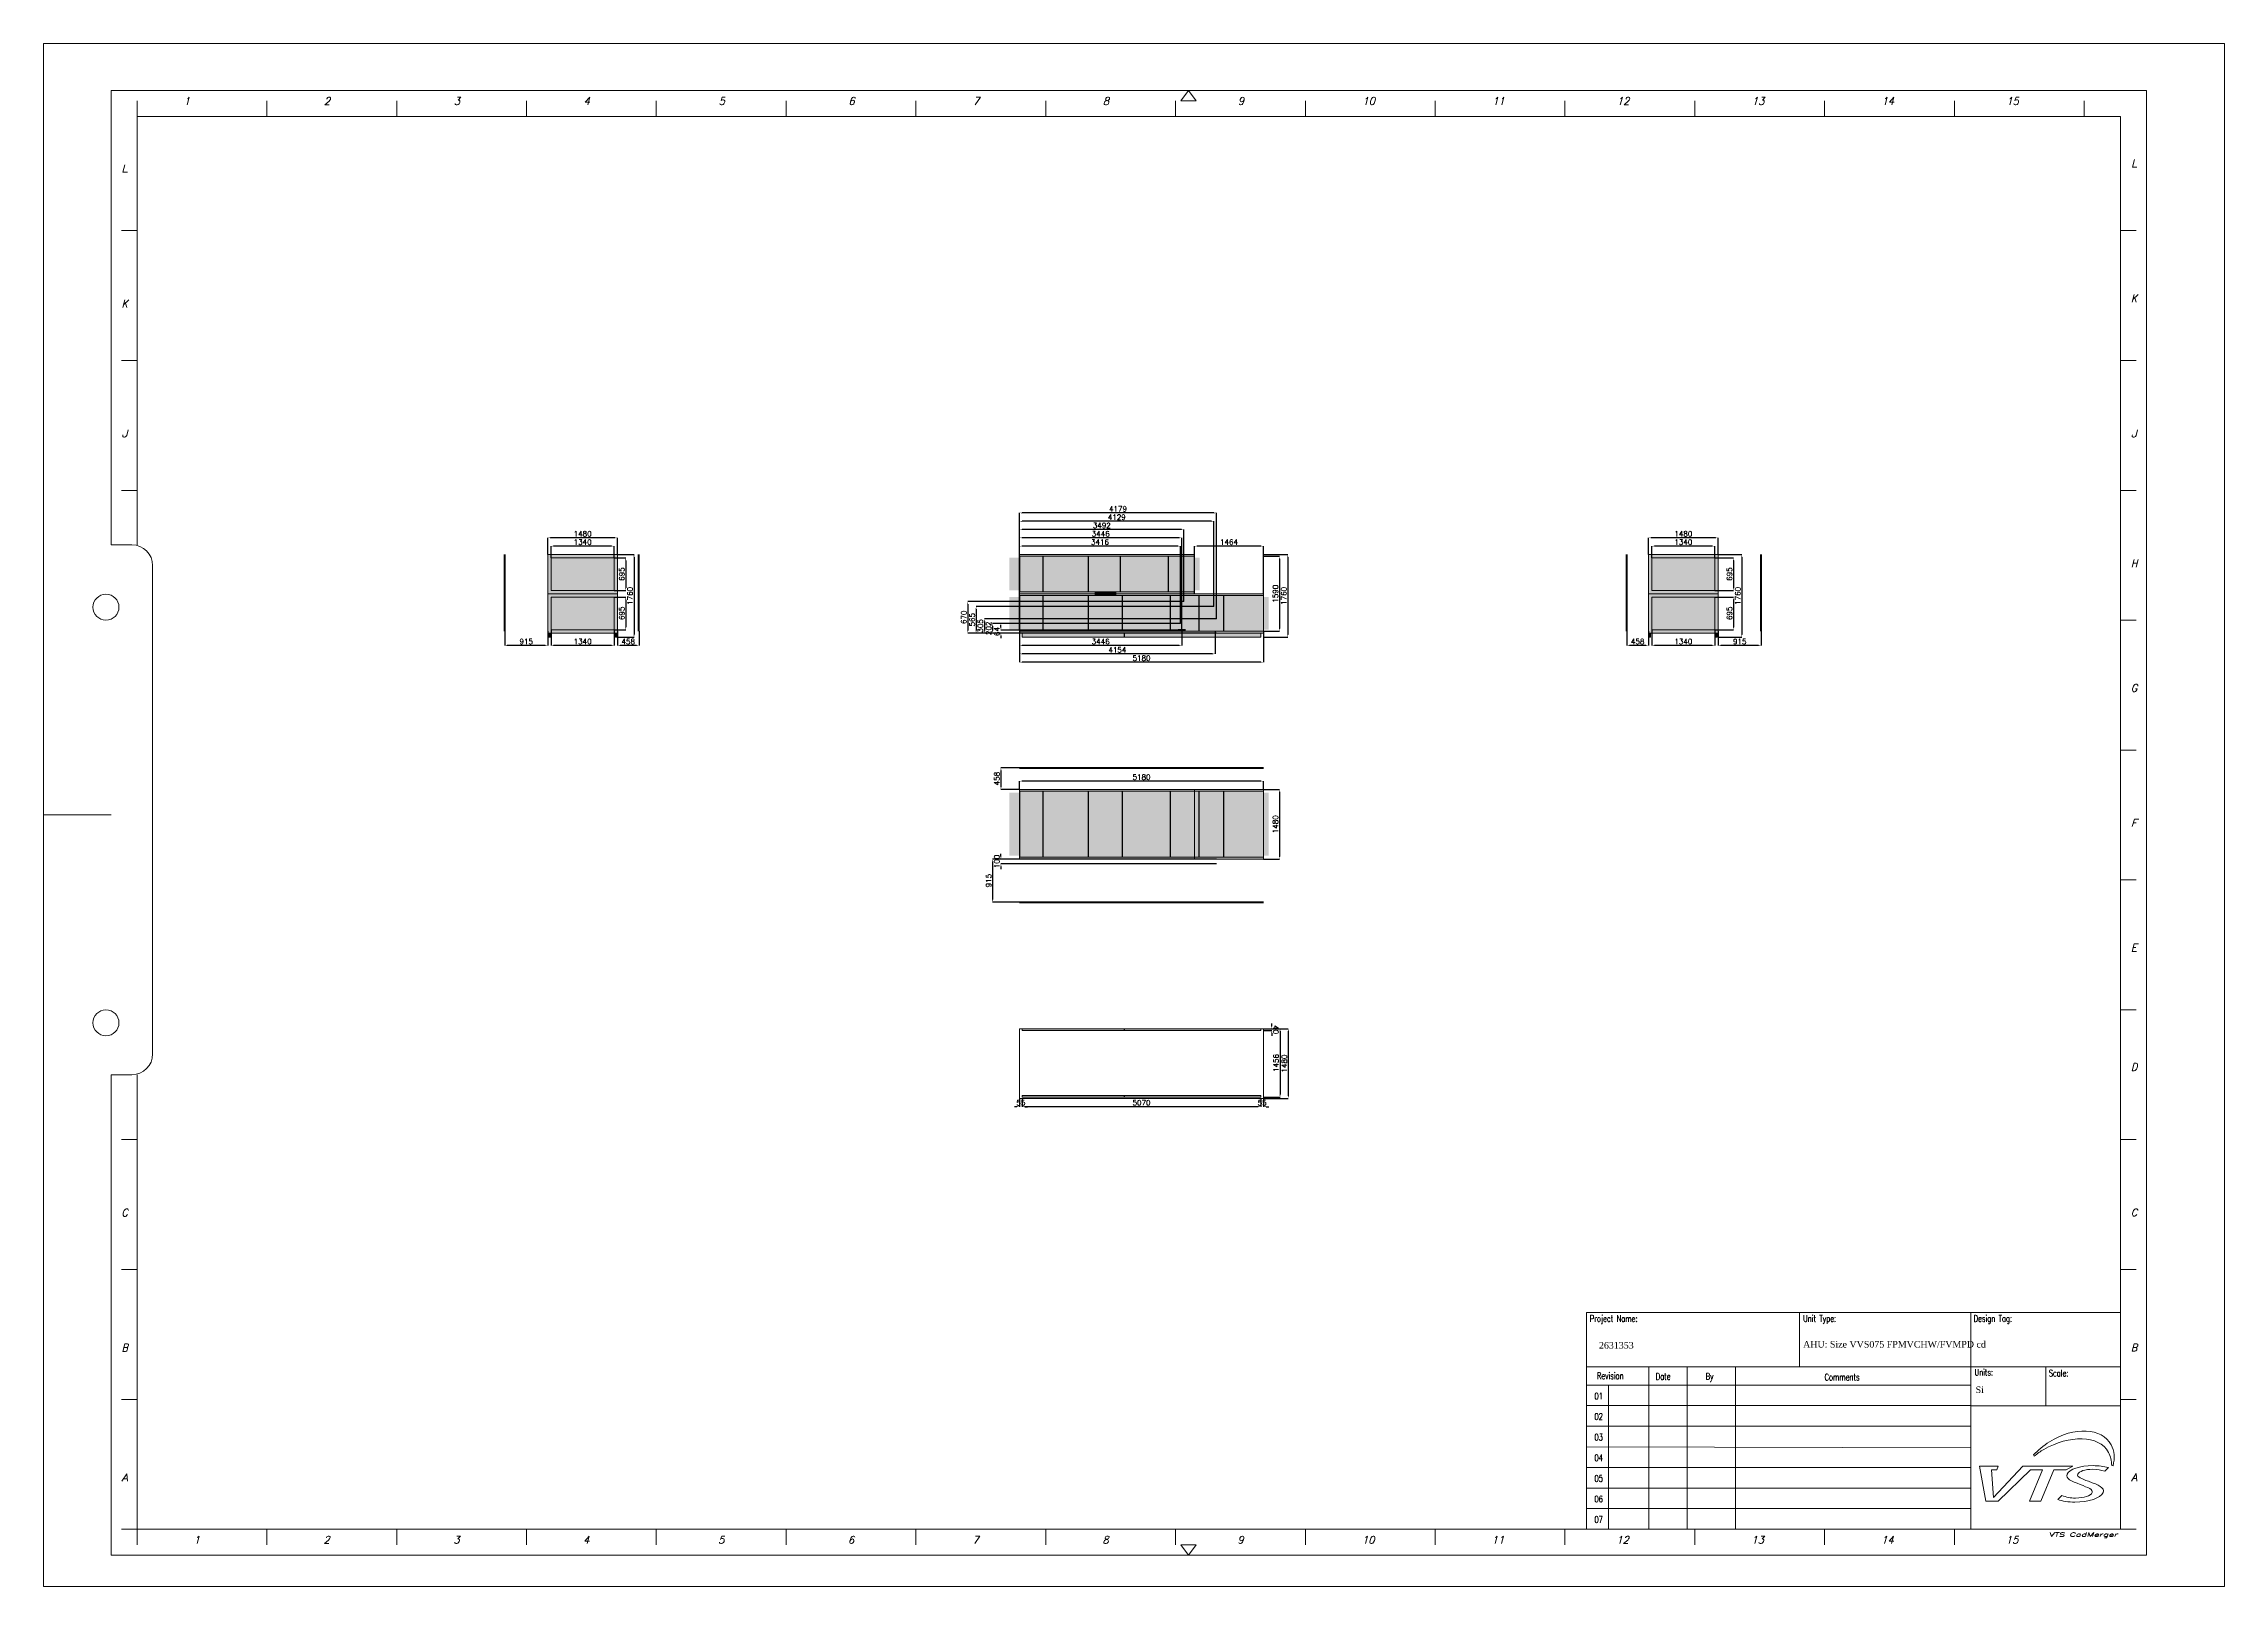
# Model space of a CAD drawing. Header units: millimetres. Extents: x -20729 to 25590, y -20280 to 12474.
import ezdxf
from ezdxf.enums import TextEntityAlignment as Align

# ---------------------------------------------------------------- set-up
doc = ezdxf.new("R2010")
doc.units = ezdxf.units.MM
doc.header["$MEASUREMENT"] = 0
doc.header["$XCLIPFRAME"] = 2
doc.linetypes.add('0', pattern=[0])
doc.layers.get('0').update_dxf_attribs({"lineweight": 0})
doc.layers.get('Defpoints').update_dxf_attribs({"lineweight": 0})
for name, color, linetype in [('Dimensions.Gen', 7, 'Continuous'), ('Dimensions.Med', 7, 'Continuous'), ('Dimensions.Service', 7, 'Continuous'), ('Hatch', 7, 'Continuous'), ('Separators', 7, 'Continuous')]:
    doc.layers.add(name, color=color, linetype=linetype)
doc.layers.add('Layer_10', color=7, linetype='Continuous', lineweight=0)
doc.styles.add('_TCW_TXTSTY_9', font='', dxfattribs={"height": 200.000015})
doc.styles.get("Standard").update_dxf_attribs({"font": 'TXT.SHX'})
doc.styles.add('Text_Style_11', font='ROMANS.SHX', dxfattribs={"width": 0.75})
doc.styles.get('_TCW_TXTSTY_9').set_extended_font_data('Times New Roman')
doc.dimstyles.get("Standard").update_dxf_attribs({"dimtxt": 111.333333, "dimasz": 55.666667, "dimexe": 0.18, "dimexo": 0.0625, "dimgap": 27.833333, "dimtad": 0, "dimtoh": 1, "dimdec": 4, "dimzin": 0, "dimdsep": 46, "dimtxsty": 'Standard', "dimcen": 0.09, "dimclrt": 1, "dimadec": 0, "dimazin": 0, "dimtfac": 1, "dimtdec": 4, "dimtix": 1, "dimtofl": 0, "dimtmove": 0, "dimatfit": 3, "dimfxl": 1, "dimtolj": 1, "dimtzin": 0, "dimarcsym": 0})
picture_1 = doc.add_image_def('image1.png', size_in_pixel=(1, 1))

msp = doc.modelspace()

# ---------------------------------------------------------------- blocks, each defined once
blk = doc.blocks.new('*D0')
at = {"color": 0, "lineweight": -2}
for p, q in [((0, 0), (0, -306)), ((3390, -306), (56, -306)), ((3446, 0), (3446, -306))]:
    blk.add_line(p, q, dxfattribs=at)
at = {"color": 0}
for points in [[(0, -306), (56, -297), (56, -315)], [(3446, -306), (3390, -315), (3390, -297)]]:
    blk.add_solid(points, dxfattribs=at)
at = {"layer": 'Defpoints'}
for p in [(0, 0), (3446, 0), (0, -306)]:
    blk.add_point(p, dxfattribs=at)
at = {"color": 1, "true_color": 0xff0000, "insert": (1723, -221), "char_height": 111.3, "attachment_point": 5}
blk.add_mtext('3446', dxfattribs=at)
blk = doc.blocks.new('*D1')
at = {"color": 0, "lineweight": -2}
for p, q in [((0, 0), (0, -482)), ((4154, 0), (4154, -482)), ((4098, -482), (56, -482))]:
    blk.add_line(p, q, dxfattribs=at)
at = {"color": 0}
for points in [[(0, -482), (56, -473), (56, -491)], [(4154, -482), (4098, -491), (4098, -473)]]:
    blk.add_solid(points, dxfattribs=at)
at = {"layer": 'Defpoints'}
for p in [(0, 0), (4154, 0), (0, -482)]:
    blk.add_point(p, dxfattribs=at)
at = {"color": 1, "true_color": 0xff0000, "insert": (2077, -397), "char_height": 111.3, "attachment_point": 5}
blk.add_mtext('4154', dxfattribs=at)
blk = doc.blocks.new('*D2')
at = {"color": 0, "lineweight": -2}
for p, q in [((0, 0), (0, -658)), ((5180, 0), (5180, -658)), ((5124, -658), (56, -658))]:
    blk.add_line(p, q, dxfattribs=at)
at = {"color": 0}
for points in [[(0, -658), (56, -649), (56, -667)], [(5180, -658), (5124, -667), (5124, -649)]]:
    blk.add_solid(points, dxfattribs=at)
at = {"layer": 'Defpoints'}
for p in [(0, 0), (5180, 0), (0, -658)]:
    blk.add_point(p, dxfattribs=at)
at = {"color": 1, "true_color": 0xff0000, "insert": (2590, -573), "char_height": 111.3, "attachment_point": 5}
blk.add_mtext('5180', dxfattribs=at)
blk = doc.blocks.new('*D3')
at = {"color": 0, "lineweight": -2}
for p, q in [((3716, 795), (3716, 1806)), ((5124, 1806), (3772, 1806)), ((5180, 795), (5180, 1806))]:
    blk.add_line(p, q, dxfattribs=at)
at = {"color": 0}
for points in [[(3716, 1806), (3772, 1815), (3772, 1797)], [(5180, 1806), (5124, 1797), (5124, 1815)]]:
    blk.add_solid(points, dxfattribs=at)
at = {"layer": 'Defpoints'}
for p in [(3716, 1806), (3716, 795), (5180, 795)]:
    blk.add_point(p, dxfattribs=at)
at = {"color": 1, "true_color": 0xff0000, "insert": (4448, 1891), "char_height": 111.3, "attachment_point": 5}
blk.add_mtext('1464', dxfattribs=at)
blk = doc.blocks.new('*D4')
at = {"color": 0, "lineweight": -2}
for p, q in [((0, 162), (0, 1806)), ((3361, 1806), (56, 1806)), ((3416, 162), (3416, 1806))]:
    blk.add_line(p, q, dxfattribs=at)
at = {"color": 0}
for points in [[(0, 1806), (56, 1815), (56, 1797)], [(3416, 1806), (3361, 1797), (3361, 1815)]]:
    blk.add_solid(points, dxfattribs=at)
at = {"layer": 'Defpoints'}
for p in [(0, 1806), (0, 162), (3416, 162)]:
    blk.add_point(p, dxfattribs=at)
at = {"color": 1, "true_color": 0xff0000, "insert": (1708, 1891), "char_height": 111.3, "attachment_point": 5}
blk.add_mtext('3416', dxfattribs=at)
blk = doc.blocks.new('*D5')
at = {"color": 0, "lineweight": -2}
for p, q in [((0, 24), (0, 1982)), ((3390, 1982), (56, 1982)), ((3446, 24), (3446, 1982))]:
    blk.add_line(p, q, dxfattribs=at)
at = {"color": 0}
for points in [[(0, 1982), (56, 1991), (56, 1973)], [(3446, 1982), (3390, 1973), (3390, 1991)]]:
    blk.add_solid(points, dxfattribs=at)
at = {"layer": 'Defpoints'}
for p in [(0, 1982), (0, 24), (3446, 24)]:
    blk.add_point(p, dxfattribs=at)
at = {"color": 1, "true_color": 0xff0000, "insert": (1723, 2067), "char_height": 111.3, "attachment_point": 5}
blk.add_mtext('3446', dxfattribs=at)
blk = doc.blocks.new('*D6')
at = {"color": 0, "lineweight": -2}
for p, q in [((0, 630), (0, 2158)), ((3436, 2158), (56, 2158)), ((3492, 630), (3492, 2158))]:
    blk.add_line(p, q, dxfattribs=at)
at = {"color": 0}
for points in [[(0, 2158), (56, 2167), (56, 2149)], [(3492, 2158), (3436, 2149), (3436, 2167)]]:
    blk.add_solid(points, dxfattribs=at)
at = {"layer": 'Defpoints'}
for p in [(0, 2158), (0, 630), (3492, 630)]:
    blk.add_point(p, dxfattribs=at)
at = {"color": 1, "true_color": 0xff0000, "insert": (1746, 2243), "char_height": 111.3, "attachment_point": 5}
blk.add_mtext('3492', dxfattribs=at)
blk = doc.blocks.new('*D7')
at = {"color": 0, "lineweight": -2}
for p, q in [((0, 525), (0, 2334)), ((4073, 2334), (56, 2334)), ((4129, 525), (4129, 2334))]:
    blk.add_line(p, q, dxfattribs=at)
at = {"color": 0}
for points in [[(0, 2334), (56, 2343), (56, 2325)], [(4129, 2334), (4073, 2325), (4073, 2343)]]:
    blk.add_solid(points, dxfattribs=at)
at = {"layer": 'Defpoints'}
for p in [(0, 2334), (0, 525), (4129, 525)]:
    blk.add_point(p, dxfattribs=at)
at = {"color": 1, "true_color": 0xff0000, "insert": (2064, 2419), "char_height": 111.3, "attachment_point": 5}
blk.add_mtext('4129', dxfattribs=at)
blk = doc.blocks.new('*D8')
at = {"color": 0, "lineweight": -2}
for p, q in [((0, 265), (0, 2510)), ((4123, 2510), (56, 2510)), ((4179, 265), (4179, 2510))]:
    blk.add_line(p, q, dxfattribs=at)
at = {"color": 0}
for points in [[(0, 2510), (56, 2519), (56, 2501)], [(4179, 2510), (4123, 2501), (4123, 2519)]]:
    blk.add_solid(points, dxfattribs=at)
at = {"layer": 'Defpoints'}
for p in [(0, 2510), (0, 265), (4179, 265)]:
    blk.add_point(p, dxfattribs=at)
at = {"color": 1, "true_color": 0xff0000, "insert": (2090, 2595), "char_height": 111.3, "attachment_point": 5}
blk.add_mtext('4179', dxfattribs=at)
blk = doc.blocks.new('*D9')
at = {"color": 0, "lineweight": -2}
for p, q in [((-396, 80), (-396, 135)), ((3446, 24), (-396, 24)), ((3446, -40), (-396, -40)), ((-396, -96), (-396, -151))]:
    blk.add_line(p, q, dxfattribs=at)
at = {"color": 0}
for points in [[(-396, 24), (-387, 80), (-405, 80)], [(-396, -40), (-405, -96), (-387, -96)]]:
    blk.add_solid(points, dxfattribs=at)
at = {"layer": 'Defpoints'}
for p in [(3446, 24), (-396, -40), (3446, -40)]:
    blk.add_point(p, dxfattribs=at)
at = {"color": 1, "true_color": 0xff0000, "insert": (-481, -8), "char_height": 111.3, "attachment_point": 5, "rotation": 90}
blk.add_mtext('64', dxfattribs=at)
blk = doc.blocks.new('*D10')
at = {"color": 0, "lineweight": -2}
for p, q in [((3416, 162), (-572, 162)), ((-572, 106), (-572, 16)), ((3416, -40), (-572, -40))]:
    blk.add_line(p, q, dxfattribs=at)
at = {"color": 0}
for points in [[(-572, 162), (-563, 106), (-581, 106)], [(-572, -40), (-581, 16), (-563, 16)]]:
    blk.add_solid(points, dxfattribs=at)
at = {"layer": 'Defpoints'}
for p in [(3416, 162), (-572, -40), (3416, -40)]:
    blk.add_point(p, dxfattribs=at)
at = {"color": 1, "true_color": 0xff0000, "insert": (-657, 61), "char_height": 111.3, "attachment_point": 5, "rotation": 90}
blk.add_mtext('202', dxfattribs=at)
blk = doc.blocks.new('*D11')
at = {"color": 0, "lineweight": -2}
for p, q in [((4179, 265), (-748, 265)), ((-748, 209), (-748, 16)), ((4179, -40), (-748, -40))]:
    blk.add_line(p, q, dxfattribs=at)
at = {"color": 0}
for points in [[(-748, 265), (-739, 209), (-757, 209)], [(-748, -40), (-757, 16), (-739, 16)]]:
    blk.add_solid(points, dxfattribs=at)
at = {"layer": 'Defpoints'}
for p in [(4179, 265), (-748, -40), (4179, -40)]:
    blk.add_point(p, dxfattribs=at)
at = {"color": 1, "true_color": 0xff0000, "insert": (-833, 113), "char_height": 111.3, "attachment_point": 5, "rotation": 90}
blk.add_mtext('305', dxfattribs=at)
blk = doc.blocks.new('*D12')
at = {"color": 0, "lineweight": -2}
for p, q in [((4129, 525), (-924, 525)), ((-924, 469), (-924, 16)), ((4129, -40), (-924, -40))]:
    blk.add_line(p, q, dxfattribs=at)
at = {"color": 0}
for points in [[(-924, 525), (-915, 469), (-933, 469)], [(-924, -40), (-933, 16), (-915, 16)]]:
    blk.add_solid(points, dxfattribs=at)
at = {"layer": 'Defpoints'}
for p in [(4129, 525), (-924, -40), (4129, -40)]:
    blk.add_point(p, dxfattribs=at)
at = {"color": 1, "true_color": 0xff0000, "insert": (-1009, 243), "char_height": 111.3, "attachment_point": 5, "rotation": 90}
blk.add_mtext('565', dxfattribs=at)
blk = doc.blocks.new('*D13')
at = {"color": 0, "lineweight": -2}
for p, q in [((3491, 630), (-1100, 630)), ((-1100, 574), (-1100, 16)), ((3491, -40), (-1100, -40))]:
    blk.add_line(p, q, dxfattribs=at)
at = {"color": 0}
for points in [[(-1100, 630), (-1091, 574), (-1109, 574)], [(-1100, -40), (-1109, 16), (-1091, 16)]]:
    blk.add_solid(points, dxfattribs=at)
at = {"layer": 'Defpoints'}
for p in [(3492, 630), (-1100, -40), (3492, -40)]:
    blk.add_point(p, dxfattribs=at)
at = {"color": 1, "true_color": 0xff0000, "insert": (-1185, 295), "char_height": 111.3, "attachment_point": 5, "rotation": 90}
blk.add_mtext('670', dxfattribs=at)
blk = doc.blocks.new('*D14')
at = {"color": 0, "lineweight": -2}
for p, q in [((5180, 1590), (5521, 1590)), ((5521, 1534), (5521, 56)), ((5180, 0), (5521, 0))]:
    blk.add_line(p, q, dxfattribs=at)
at = {"color": 0}
for points in [[(5521, 1590), (5530, 1534), (5512, 1534)], [(5521, 0), (5512, 56), (5530, 56)]]:
    blk.add_solid(points, dxfattribs=at)
at = {"layer": 'Defpoints'}
for p in [(5180, 1590), (5180, 0), (5521, 0)]:
    blk.add_point(p, dxfattribs=at)
at = {"color": 1, "true_color": 0xff0000, "insert": (5436, 795), "char_height": 111.3, "attachment_point": 5, "rotation": 90}
blk.add_mtext('1590', dxfattribs=at)
blk = doc.blocks.new('*D15')
at = {"color": 0, "lineweight": -2}
for p, q in [((5180, 1630), (5697, 1630)), ((5697, 1574), (5697, -74)), ((5180, -130), (5697, -130))]:
    blk.add_line(p, q, dxfattribs=at)
at = {"color": 0}
for points in [[(5697, 1630), (5706, 1574), (5688, 1574)], [(5697, -130), (5688, -74), (5706, -74)]]:
    blk.add_solid(points, dxfattribs=at)
at = {"layer": 'Defpoints'}
for p in [(5180, 1630), (5180, -130), (5697, -130)]:
    blk.add_point(p, dxfattribs=at)
at = {"color": 1, "true_color": 0xff0000, "insert": (5612, 750), "char_height": 111.3, "attachment_point": 5, "rotation": 90}
blk.add_mtext('1760', dxfattribs=at)
blk = doc.blocks.new('*D63')
at = {"color": 0, "lineweight": -2}
for p, q in [((0, -3359), (0, -3183)), ((5124, -3183), (56, -3183)), ((5180, -3359), (5180, -3183))]:
    blk.add_line(p, q, dxfattribs=at)
at = {"color": 0}
for points in [[(0, -3183), (56, -3174), (56, -3192)], [(5180, -3183), (5124, -3192), (5124, -3174)]]:
    blk.add_solid(points, dxfattribs=at)
at = {"layer": 'Defpoints'}
for p in [(0, -3183), (0, -3359), (5180, -3359)]:
    blk.add_point(p, dxfattribs=at)
at = {"color": 1, "true_color": 0xff0000, "insert": (2590, -3098), "char_height": 111.3, "attachment_point": 5}
blk.add_mtext('5180', dxfattribs=at)
blk = doc.blocks.new('*D64')
at = {"color": 0, "lineweight": -2}
for p, q in [((0, -2901), (-396, -2901)), ((-396, -2956), (-396, -3303)), ((0, -3359), (-396, -3359))]:
    blk.add_line(p, q, dxfattribs=at)
at = {"color": 0}
for points in [[(-396, -2901), (-387, -2956), (-405, -2956)], [(-396, -3359), (-405, -3303), (-387, -3303)]]:
    blk.add_solid(points, dxfattribs=at)
at = {"layer": 'Defpoints'}
for p in [(0, -2901), (-396, -3359), (0, -3359)]:
    blk.add_point(p, dxfattribs=at)
at = {"color": 1, "true_color": 0xff0000, "insert": (-481, -3130), "char_height": 111.3, "attachment_point": 5, "rotation": 90}
blk.add_mtext('458', dxfattribs=at)
blk = doc.blocks.new('*D65')
at = {"color": 0, "lineweight": -2}
for p, q in [((-396, -4783), (-396, -4727)), ((3416, -4839), (-396, -4839)), ((3416, -4939), (-396, -4939)), ((-396, -4994), (-396, -5050))]:
    blk.add_line(p, q, dxfattribs=at)
at = {"color": 0}
for points in [[(-396, -4839), (-387, -4783), (-405, -4783)], [(-396, -4939), (-405, -4994), (-387, -4994)]]:
    blk.add_solid(points, dxfattribs=at)
at = {"layer": 'Defpoints'}
for p in [(-396, -4939), (3416, -4839), (3416, -4939)]:
    blk.add_point(p, dxfattribs=at)
at = {"color": 1, "true_color": 0xff0000, "insert": (-481, -4889), "char_height": 111.3, "attachment_point": 5, "rotation": 90}
blk.add_mtext('100', dxfattribs=at)
blk = doc.blocks.new('*D66')
at = {"color": 0, "lineweight": -2}
for p, q in [((-396, -4783), (-396, -4727)), ((3491, -4839), (-396, -4839)), ((3491, -4939), (-396, -4939)), ((-396, -4994), (-396, -5050))]:
    blk.add_line(p, q, dxfattribs=at)
at = {"color": 0}
for points in [[(-396, -4839), (-387, -4783), (-405, -4783)], [(-396, -4939), (-405, -4994), (-387, -4994)]]:
    blk.add_solid(points, dxfattribs=at)
at = {"layer": 'Defpoints'}
for p in [(-396, -4939), (3492, -4839), (3492, -4939)]:
    blk.add_point(p, dxfattribs=at)
at = {"color": 1, "true_color": 0xff0000, "insert": (-481, -4889), "char_height": 111.3, "attachment_point": 5, "rotation": 90}
blk.add_mtext('100', dxfattribs=at)
blk = doc.blocks.new('*D67')
at = {"color": 0, "lineweight": -2}
for p, q in [((-396, -4783), (-396, -4727)), ((3446, -4839), (-396, -4839)), ((3446, -4939), (-396, -4939)), ((-396, -4994), (-396, -5050))]:
    blk.add_line(p, q, dxfattribs=at)
at = {"color": 0}
for points in [[(-396, -4839), (-387, -4783), (-405, -4783)], [(-396, -4939), (-405, -4994), (-387, -4994)]]:
    blk.add_solid(points, dxfattribs=at)
at = {"layer": 'Defpoints'}
for p in [(-396, -4939), (3446, -4839), (3446, -4939)]:
    blk.add_point(p, dxfattribs=at)
at = {"color": 1, "true_color": 0xff0000, "insert": (-481, -4889), "char_height": 111.3, "attachment_point": 5, "rotation": 90}
blk.add_mtext('100', dxfattribs=at)
blk = doc.blocks.new('*D68')
at = {"color": 0, "lineweight": -2}
for p, q in [((-396, -4783), (-396, -4727)), ((4129, -4839), (-396, -4839)), ((4129, -4939), (-396, -4939)), ((-396, -4994), (-396, -5050))]:
    blk.add_line(p, q, dxfattribs=at)
at = {"color": 0}
for points in [[(-396, -4839), (-387, -4783), (-405, -4783)], [(-396, -4939), (-405, -4994), (-387, -4994)]]:
    blk.add_solid(points, dxfattribs=at)
at = {"layer": 'Defpoints'}
for p in [(-396, -4939), (4129, -4839), (4129, -4939)]:
    blk.add_point(p, dxfattribs=at)
at = {"color": 1, "true_color": 0xff0000, "insert": (-481, -4889), "char_height": 111.3, "attachment_point": 5, "rotation": 90}
blk.add_mtext('100', dxfattribs=at)
blk = doc.blocks.new('*D69')
at = {"color": 0, "lineweight": -2}
for p, q in [((-396, -4783), (-396, -4727)), ((4179, -4839), (-396, -4839)), ((4179, -4939), (-396, -4939)), ((-396, -4994), (-396, -5050))]:
    blk.add_line(p, q, dxfattribs=at)
at = {"color": 0}
for points in [[(-396, -4839), (-387, -4783), (-405, -4783)], [(-396, -4939), (-405, -4994), (-387, -4994)]]:
    blk.add_solid(points, dxfattribs=at)
at = {"layer": 'Defpoints'}
for p in [(-396, -4939), (4179, -4839), (4179, -4939)]:
    blk.add_point(p, dxfattribs=at)
at = {"color": 1, "true_color": 0xff0000, "insert": (-481, -4889), "char_height": 111.3, "attachment_point": 5, "rotation": 90}
blk.add_mtext('100', dxfattribs=at)
blk = doc.blocks.new('*D70')
at = {"color": 0, "lineweight": -2}
for p, q in [((0, -4839), (-572, -4839)), ((-572, -4894), (-572, -5698)), ((0, -5754), (-572, -5754))]:
    blk.add_line(p, q, dxfattribs=at)
at = {"color": 0}
for points in [[(-572, -4839), (-563, -4894), (-581, -4894)], [(-572, -5754), (-581, -5698), (-563, -5698)]]:
    blk.add_solid(points, dxfattribs=at)
at = {"layer": 'Defpoints'}
for p in [(0, -4839), (-572, -5754), (0, -5754)]:
    blk.add_point(p, dxfattribs=at)
at = {"color": 1, "true_color": 0xff0000, "insert": (-657, -5296), "char_height": 111.3, "attachment_point": 5, "rotation": 90}
blk.add_mtext('915', dxfattribs=at)
blk = doc.blocks.new('*D71')
at = {"color": 0, "lineweight": -2}
for p, q in [((5180, -3359), (5521, -3359)), ((5521, -3414), (5521, -4783)), ((5180, -4839), (5521, -4839))]:
    blk.add_line(p, q, dxfattribs=at)
at = {"color": 0}
for points in [[(5521, -3359), (5530, -3414), (5512, -3414)], [(5521, -4839), (5512, -4783), (5530, -4783)]]:
    blk.add_solid(points, dxfattribs=at)
at = {"layer": 'Defpoints'}
for p in [(5180, -3359), (5180, -4839), (5521, -4839)]:
    blk.add_point(p, dxfattribs=at)
at = {"color": 1, "true_color": 0xff0000, "insert": (5436, -4099), "char_height": 111.3, "attachment_point": 5, "rotation": 90}
blk.add_mtext('1480', dxfattribs=at)
blk = doc.blocks.new('*D97')
at = {"color": 0, "lineweight": -2}
for p, q in [((14838, 0), (14838, -306)), ((15697, -306), (14894, -306)), ((15753, 0), (15753, -306))]:
    blk.add_line(p, q, dxfattribs=at)
at = {"color": 0}
for points in [[(14838, -306), (14894, -297), (14894, -315)], [(15753, -306), (15697, -315), (15697, -297)]]:
    blk.add_solid(points, dxfattribs=at)
at = {"layer": 'Defpoints'}
for p in [(14838, 0), (15753, 0), (14838, -306)]:
    blk.add_point(p, dxfattribs=at)
at = {"color": 1, "true_color": 0xff0000, "insert": (15296, -221), "char_height": 111.3, "attachment_point": 5}
blk.add_mtext('915', dxfattribs=at)
blk = doc.blocks.new('*D98')
at = {"color": 0, "lineweight": -2}
for p, q in [((13428, 30), (13428, -306)), ((14768, 30), (14768, -306)), ((14712, -306), (13484, -306))]:
    blk.add_line(p, q, dxfattribs=at)
at = {"color": 0}
for points in [[(13428, -306), (13484, -297), (13484, -315)], [(14768, -306), (14712, -315), (14712, -297)]]:
    blk.add_solid(points, dxfattribs=at)
at = {"layer": 'Defpoints'}
for p in [(13428, 30), (14768, 30), (13428, -306)]:
    blk.add_point(p, dxfattribs=at)
at = {"color": 1, "true_color": 0xff0000, "insert": (14098, -221), "char_height": 111.3, "attachment_point": 5}
blk.add_mtext('1340', dxfattribs=at)
blk = doc.blocks.new('*D99')
at = {"color": 0, "lineweight": -2}
for p, q in [((12900, 0), (12900, -306)), ((13302, -306), (12956, -306)), ((13358, 0), (13358, -306))]:
    blk.add_line(p, q, dxfattribs=at)
at = {"color": 0}
for points in [[(12900, -306), (12956, -297), (12956, -315)], [(13358, -306), (13302, -315), (13302, -297)]]:
    blk.add_solid(points, dxfattribs=at)
at = {"layer": 'Defpoints'}
for p in [(12900, 0), (13358, 0), (12900, -306)]:
    blk.add_point(p, dxfattribs=at)
at = {"color": 1, "true_color": 0xff0000, "insert": (13129, -221), "char_height": 111.3, "attachment_point": 5}
blk.add_mtext('458', dxfattribs=at)
blk = doc.blocks.new('*D100')
at = {"color": 0, "lineweight": -2}
for p, q in [((13428, 1560), (13428, 1806)), ((14712, 1806), (13484, 1806)), ((14768, 1560), (14768, 1806))]:
    blk.add_line(p, q, dxfattribs=at)
at = {"color": 0}
for points in [[(13428, 1806), (13484, 1815), (13484, 1797)], [(14768, 1806), (14712, 1797), (14712, 1815)]]:
    blk.add_solid(points, dxfattribs=at)
at = {"layer": 'Defpoints'}
for p in [(13428, 1806), (13428, 1560), (14768, 1560)]:
    blk.add_point(p, dxfattribs=at)
at = {"color": 1, "true_color": 0xff0000, "insert": (14098, 1891), "char_height": 111.3, "attachment_point": 5}
blk.add_mtext('1340', dxfattribs=at)
blk = doc.blocks.new('*D101')
at = {"color": 0, "lineweight": -2}
for p, q in [((13358, 1630), (13358, 1982)), ((14782, 1982), (13414, 1982)), ((14838, 1630), (14838, 1982))]:
    blk.add_line(p, q, dxfattribs=at)
at = {"color": 0}
for points in [[(13358, 1982), (13414, 1991), (13414, 1973)], [(14838, 1982), (14782, 1973), (14782, 1991)]]:
    blk.add_solid(points, dxfattribs=at)
at = {"layer": 'Defpoints'}
for p in [(13358, 1982), (13358, 1630), (14838, 1630)]:
    blk.add_point(p, dxfattribs=at)
at = {"color": 1, "true_color": 0xff0000, "insert": (14098, 2067), "char_height": 111.3, "attachment_point": 5}
blk.add_mtext('1480', dxfattribs=at)
blk = doc.blocks.new('*D102')
at = {"color": 0, "lineweight": -2}
for p, q in [((14768, 1560), (15164, 1560)), ((15164, 1504), (15164, 921)), ((14768, 865), (15164, 865))]:
    blk.add_line(p, q, dxfattribs=at)
at = {"color": 0}
for points in [[(15164, 1560), (15173, 1504), (15155, 1504)], [(15164, 865), (15155, 921), (15173, 921)]]:
    blk.add_solid(points, dxfattribs=at)
at = {"layer": 'Defpoints'}
for p in [(14768, 1560), (14768, 865), (15164, 865)]:
    blk.add_point(p, dxfattribs=at)
at = {"color": 1, "true_color": 0xff0000, "insert": (15079, 1212), "char_height": 111.3, "attachment_point": 5, "rotation": 90}
blk.add_mtext('695', dxfattribs=at)
blk = doc.blocks.new('*D103')
at = {"color": 0, "lineweight": -2}
for p, q in [((14768, 725), (15164, 725)), ((15164, 669), (15164, 86)), ((14768, 30), (15164, 30))]:
    blk.add_line(p, q, dxfattribs=at)
at = {"color": 0}
for points in [[(15164, 725), (15173, 669), (15155, 669)], [(15164, 30), (15155, 86), (15173, 86)]]:
    blk.add_solid(points, dxfattribs=at)
at = {"layer": 'Defpoints'}
for p in [(14768, 725), (14768, 30), (15164, 30)]:
    blk.add_point(p, dxfattribs=at)
at = {"color": 1, "true_color": 0xff0000, "insert": (15079, 378), "char_height": 111.3, "attachment_point": 5, "rotation": 90}
blk.add_mtext('695', dxfattribs=at)
blk = doc.blocks.new('*D104')
at = {"color": 0, "lineweight": -2}
for p, q in [((14838, 1630), (15340, 1630)), ((15340, 1574), (15340, -74)), ((14838, -130), (15340, -130))]:
    blk.add_line(p, q, dxfattribs=at)
at = {"color": 0}
for points in [[(15340, 1630), (15349, 1574), (15331, 1574)], [(15340, -130), (15331, -74), (15349, -74)]]:
    blk.add_solid(points, dxfattribs=at)
at = {"layer": 'Defpoints'}
for p in [(14838, 1630), (14838, -130), (15340, -130)]:
    blk.add_point(p, dxfattribs=at)
at = {"color": 1, "true_color": 0xff0000, "insert": (15255, 750), "char_height": 111.3, "attachment_point": 5, "rotation": 90}
blk.add_mtext('1760', dxfattribs=at)
blk = doc.blocks.new('*D140')
at = {"color": 0, "lineweight": -2}
for p, q in [((-8541, 0), (-8541, -306)), ((-8139, -306), (-8486, -306)), ((-8083, 0), (-8083, -306))]:
    blk.add_line(p, q, dxfattribs=at)
at = {"color": 0}
for points in [[(-8541, -306), (-8486, -297), (-8486, -315)], [(-8083, -306), (-8139, -315), (-8139, -297)]]:
    blk.add_solid(points, dxfattribs=at)
at = {"layer": 'Defpoints'}
for p in [(-8541, 0), (-8083, 0), (-8541, -306)]:
    blk.add_point(p, dxfattribs=at)
at = {"color": 1, "true_color": 0xff0000, "insert": (-8312, -221), "char_height": 111.3, "attachment_point": 5}
blk.add_mtext('458', dxfattribs=at)
blk = doc.blocks.new('*D141')
at = {"color": 0, "lineweight": -2}
for p, q in [((-9951, 30), (-9951, -306)), ((-8611, 30), (-8611, -306)), ((-8667, -306), (-9896, -306))]:
    blk.add_line(p, q, dxfattribs=at)
at = {"color": 0}
for points in [[(-9951, -306), (-9896, -297), (-9896, -315)], [(-8611, -306), (-8667, -315), (-8667, -297)]]:
    blk.add_solid(points, dxfattribs=at)
at = {"layer": 'Defpoints'}
for p in [(-9951, 30), (-8611, 30), (-9951, -306)]:
    blk.add_point(p, dxfattribs=at)
at = {"color": 1, "true_color": 0xff0000, "insert": (-9281, -221), "char_height": 111.3, "attachment_point": 5}
blk.add_mtext('1340', dxfattribs=at)
blk = doc.blocks.new('*D142')
at = {"color": 0, "lineweight": -2}
for p, q in [((-10936, 0), (-10936, -306)), ((-10077, -306), (-10881, -306)), ((-10021, 0), (-10021, -306))]:
    blk.add_line(p, q, dxfattribs=at)
at = {"color": 0}
for points in [[(-10936, -306), (-10881, -297), (-10881, -315)], [(-10021, -306), (-10077, -315), (-10077, -297)]]:
    blk.add_solid(points, dxfattribs=at)
at = {"layer": 'Defpoints'}
for p in [(-10936, 0), (-10021, 0), (-10936, -306)]:
    blk.add_point(p, dxfattribs=at)
at = {"color": 1, "true_color": 0xff0000, "insert": (-10479, -221), "char_height": 111.3, "attachment_point": 5}
blk.add_mtext('915', dxfattribs=at)
blk = doc.blocks.new('*D143')
at = {"color": 0, "lineweight": -2}
for p, q in [((-9951, 1560), (-9951, 1806)), ((-8667, 1806), (-9896, 1806)), ((-8611, 1560), (-8611, 1806))]:
    blk.add_line(p, q, dxfattribs=at)
at = {"color": 0}
for points in [[(-9951, 1806), (-9896, 1815), (-9896, 1797)], [(-8611, 1806), (-8667, 1797), (-8667, 1815)]]:
    blk.add_solid(points, dxfattribs=at)
at = {"layer": 'Defpoints'}
for p in [(-9951, 1806), (-9951, 1560), (-8611, 1560)]:
    blk.add_point(p, dxfattribs=at)
at = {"color": 1, "true_color": 0xff0000, "insert": (-9281, 1891), "char_height": 111.3, "attachment_point": 5}
blk.add_mtext('1340', dxfattribs=at)
blk = doc.blocks.new('*D144')
at = {"color": 0, "lineweight": -2}
for p, q in [((-10021, 1630), (-10021, 1982)), ((-8597, 1982), (-9966, 1982)), ((-8541, 1630), (-8541, 1982))]:
    blk.add_line(p, q, dxfattribs=at)
at = {"color": 0}
for points in [[(-10021, 1982), (-9966, 1991), (-9966, 1973)], [(-8541, 1982), (-8597, 1973), (-8597, 1991)]]:
    blk.add_solid(points, dxfattribs=at)
at = {"layer": 'Defpoints'}
for p in [(-10021, 1982), (-10021, 1630), (-8541, 1630)]:
    blk.add_point(p, dxfattribs=at)
at = {"color": 1, "true_color": 0xff0000, "insert": (-9281, 2067), "char_height": 111.3, "attachment_point": 5}
blk.add_mtext('1480', dxfattribs=at)
blk = doc.blocks.new('*D145')
at = {"color": 0, "lineweight": -2}
for p, q in [((-8611, 1560), (-8365, 1560)), ((-8365, 1504), (-8365, 921)), ((-8611, 865), (-8365, 865))]:
    blk.add_line(p, q, dxfattribs=at)
at = {"color": 0}
for points in [[(-8365, 1560), (-8356, 1504), (-8375, 1504)], [(-8365, 865), (-8375, 921), (-8356, 921)]]:
    blk.add_solid(points, dxfattribs=at)
at = {"layer": 'Defpoints'}
for p in [(-8611, 1560), (-8611, 865), (-8365, 865)]:
    blk.add_point(p, dxfattribs=at)
at = {"color": 1, "true_color": 0xff0000, "insert": (-8450, 1212), "char_height": 111.3, "attachment_point": 5, "rotation": 90}
blk.add_mtext('695', dxfattribs=at)
blk = doc.blocks.new('*D146')
at = {"color": 0, "lineweight": -2}
for p, q in [((-8611, 725), (-8365, 725)), ((-8365, 669), (-8365, 86)), ((-8611, 30), (-8365, 30))]:
    blk.add_line(p, q, dxfattribs=at)
at = {"color": 0}
for points in [[(-8365, 725), (-8356, 669), (-8375, 669)], [(-8365, 30), (-8375, 86), (-8356, 86)]]:
    blk.add_solid(points, dxfattribs=at)
at = {"layer": 'Defpoints'}
for p in [(-8611, 725), (-8611, 30), (-8365, 30)]:
    blk.add_point(p, dxfattribs=at)
at = {"color": 1, "true_color": 0xff0000, "insert": (-8450, 378), "char_height": 111.3, "attachment_point": 5, "rotation": 90}
blk.add_mtext('695', dxfattribs=at)
blk = doc.blocks.new('*D147')
at = {"color": 0, "lineweight": -2}
for p, q in [((-8541, 1630), (-8189, 1630)), ((-8189, 1574), (-8189, -74)), ((-8541, -130), (-8189, -130))]:
    blk.add_line(p, q, dxfattribs=at)
at = {"color": 0}
for points in [[(-8189, 1630), (-8180, 1574), (-8199, 1574)], [(-8189, -130), (-8199, -74), (-8180, -74)]]:
    blk.add_solid(points, dxfattribs=at)
at = {"layer": 'Defpoints'}
for p in [(-8541, 1630), (-8541, -130), (-8189, -130)]:
    blk.add_point(p, dxfattribs=at)
at = {"color": 1, "true_color": 0xff0000, "insert": (-8274, 750), "char_height": 111.3, "attachment_point": 5, "rotation": 90}
blk.add_mtext('1760', dxfattribs=at)
blk = doc.blocks.new('*D183')
at = {"color": 0, "lineweight": -2}
for p, q in [((5069, -10096), (5014, -10096)), ((5125, -9920), (5125, -10096)), ((5180, -9920), (5180, -10096)), ((5236, -10096), (5291, -10096))]:
    blk.add_line(p, q, dxfattribs=at)
at = {"color": 0}
for points in [[(5125, -10096), (5069, -10086), (5069, -10105)], [(5180, -10096), (5236, -10105), (5236, -10086)]]:
    blk.add_solid(points, dxfattribs=at)
at = {"layer": 'Defpoints'}
for p in [(5125, -9920), (5125, -10096), (5180, -9920)]:
    blk.add_point(p, dxfattribs=at)
at = {"color": 1, "true_color": 0xff0000, "insert": (5152, -10012), "char_height": 111.3, "attachment_point": 5}
blk.add_mtext('55', dxfattribs=at)
blk = doc.blocks.new('*D184')
at = {"color": 0, "lineweight": -2}
for p, q in [((55, -9920), (55, -10096)), ((5069, -10096), (111, -10096)), ((5125, -9920), (5125, -10096))]:
    blk.add_line(p, q, dxfattribs=at)
at = {"color": 0}
for points in [[(55, -10096), (111, -10086), (111, -10105)], [(5125, -10096), (5069, -10105), (5069, -10086)]]:
    blk.add_solid(points, dxfattribs=at)
at = {"layer": 'Defpoints'}
for p in [(55, -9920), (55, -10096), (5125, -9920)]:
    blk.add_point(p, dxfattribs=at)
at = {"color": 1, "true_color": 0xff0000, "insert": (2590, -10011), "char_height": 111.3, "attachment_point": 5}
blk.add_mtext('5070', dxfattribs=at)
blk = doc.blocks.new('*D185')
at = {"color": 0, "lineweight": -2}
for p, q in [((-56, -10096), (-111, -10096)), ((0, -9920), (0, -10096)), ((55, -9920), (55, -10096)), ((111, -10096), (166, -10096))]:
    blk.add_line(p, q, dxfattribs=at)
at = {"color": 0}
for points in [[(0, -10096), (-56, -10086), (-56, -10105)], [(55, -10096), (111, -10105), (111, -10086)]]:
    blk.add_solid(points, dxfattribs=at)
at = {"layer": 'Defpoints'}
for p in [(0, -9920), (0, -10096), (55, -9920)]:
    blk.add_point(p, dxfattribs=at)
at = {"color": 1, "true_color": 0xff0000, "insert": (27, -10012), "char_height": 111.3, "attachment_point": 5}
blk.add_mtext('55', dxfattribs=at)
blk = doc.blocks.new('*D186')
at = {"color": 0, "lineweight": -2}
for p, q in [((5356, -8384), (5356, -8328)), ((5180, -8440), (5356, -8440)), ((5180, -8480), (5356, -8480)), ((5356, -8535), (5356, -8591))]:
    blk.add_line(p, q, dxfattribs=at)
at = {"color": 0}
for points in [[(5356, -8440), (5365, -8384), (5347, -8384)], [(5356, -8480), (5347, -8535), (5365, -8535)]]:
    blk.add_solid(points, dxfattribs=at)
at = {"layer": 'Defpoints'}
for p in [(5180, -8440), (5180, -8480), (5356, -8440)]:
    blk.add_point(p, dxfattribs=at)
at = {"color": 1, "true_color": 0xff0000, "insert": (5441, -8460), "char_height": 111.3, "attachment_point": 5, "rotation": 270}
blk.add_mtext('40', dxfattribs=at)
blk = doc.blocks.new('*D187')
at = {"color": 0, "lineweight": -2}
for p, q in [((5180, -8440), (5532, -8440)), ((5532, -8495), (5532, -9840)), ((5180, -9896), (5532, -9896))]:
    blk.add_line(p, q, dxfattribs=at)
at = {"color": 0}
for points in [[(5532, -8440), (5541, -8495), (5523, -8495)], [(5532, -9896), (5523, -9840), (5541, -9840)]]:
    blk.add_solid(points, dxfattribs=at)
at = {"layer": 'Defpoints'}
for p in [(5180, -8440), (5180, -9896), (5532, -9896)]:
    blk.add_point(p, dxfattribs=at)
at = {"color": 1, "true_color": 0xff0000, "insert": (5447, -9168), "char_height": 111.3, "attachment_point": 5, "rotation": 90}
blk.add_mtext('1456', dxfattribs=at)
blk = doc.blocks.new('*D188')
at = {"color": 0, "lineweight": -2}
for p, q in [((5180, -8440), (5708, -8440)), ((5708, -8495), (5708, -9864)), ((5180, -9920), (5708, -9920))]:
    blk.add_line(p, q, dxfattribs=at)
at = {"color": 0}
for points in [[(5708, -8440), (5717, -8495), (5699, -8495)], [(5708, -9920), (5699, -9864), (5717, -9864)]]:
    blk.add_solid(points, dxfattribs=at)
at = {"layer": 'Defpoints'}
for p in [(5180, -8440), (5180, -9920), (5708, -9920)]:
    blk.add_point(p, dxfattribs=at)
at = {"color": 1, "true_color": 0xff0000, "insert": (5623, -9180), "char_height": 111.3, "attachment_point": 5, "rotation": 90}
blk.add_mtext('1480', dxfattribs=at)
blk = doc.blocks.new('block_2')
at = {"layer": 'Layer_10', "lineweight": 0}
blk.add_open_spline([(133.8, 58.1), (137.5, 58.1), (139.8, 57.6), (142.8, 56.7), (142.8, 56.7), (145.5, 59.4), (145.5, 59.4), (141.9, 60.4), (138.2, 60.8), (134.1, 60.8), (124.4, 60.8), (116.4, 58.1), (114.9, 54.5), (113.6, 51.2), (117.9, 49.4), (124.6, 46.8), (130.5, 44.5), (134.4, 43.2), (133.4, 40.9), (132.5, 38.5), (127.4, 36.8), (121.2, 36.8), (117, 36.8), (114.5, 37.4), (110.9, 38.8), (110.9, 38.8), (108, 35.7), (108, 35.7), (111.3, 34.5), (115.8, 33.8), (120.6, 33.8), (131, 33.8), (139.8, 36.8), (141.5, 40.9), (142.9, 44.4), (138.3, 46.4), (130.7, 49.2), (125.5, 51.2), (121.9, 52.4), (122.8, 54.6), (123.6, 56.6), (128.3, 58.1), (133.8, 58.1)], degree=3, knots=[0, 0, 0, 0, 1, 1, 1, 2, 2, 2, 3, 3, 3, 4, 4, 4, 5, 5, 5, 6, 6, 6, 7, 7, 7, 8, 8, 8, 9, 9, 9, 10, 10, 10, 11, 11, 11, 12, 12, 12, 13, 13, 13, 14, 14, 14, 14], dxfattribs=at)
blk = doc.blocks.new('block_3')
at = {"layer": 'Layer_10', "lineweight": 0}
blk.add_open_spline([(101.8, 78.5), (97.3, 75.6), (93.3, 72.3), (89.9, 68.7), (89.9, 68.7), (90.5, 67.8), (90.5, 67.8), (92.7, 69.6), (95, 71.4), (97.6, 72.8), (116.2, 83.5), (138.5, 83.8), (145.6, 70.6), (147.2, 67.7), (147.9, 64.4), (147.9, 60.9), (147.9, 60.9), (148.9, 60.7), (148.9, 60.7), (150.3, 66.3), (150, 71.8), (147.5, 76.3), (140.8, 89), (120.2, 89.9), (101.8, 78.5)], degree=3, knots=[0, 0, 0, 0, 1, 1, 1, 2, 2, 2, 3, 3, 3, 4, 4, 4, 5, 5, 5, 6, 6, 6, 7, 7, 7, 8, 8, 8, 8], dxfattribs=at)
blk = doc.blocks.new('block_4')
at = {"layer": 'Layer_10', "lineweight": 0}
blk.add_open_spline([(119.2, 60.4), (119.2, 60.4), (114.1, 57.7), (114.1, 57.7), (114.1, 57.7), (105, 57.7), (105, 57.7), (105, 57.7), (95.4, 34.4), (95.4, 34.4), (95.4, 34.4), (87.1, 34.4), (87.1, 34.4), (87.1, 34.4), (96.7, 57.7), (96.7, 57.7), (96.7, 57.7), (87.8, 57.7), (87.8, 57.7), (87.8, 57.7), (63.7, 34.4), (63.7, 34.4), (63.7, 34.4), (54.6, 34.4), (54.6, 34.4), (54.6, 34.4), (50, 60.4), (50, 60.4), (50, 60.4), (63.8, 60.4), (63.8, 60.4), (63.8, 60.4), (62.7, 57.7), (62.7, 57.7), (62.7, 57.7), (58.9, 57.7), (58.9, 57.7), (58.9, 57.7), (60.3, 37.1), (60.3, 37.1), (60.3, 37.1), (82.1, 60.4), (82.1, 60.4), (82.1, 60.4), (119.2, 60.4), (119.2, 60.4)], degree=3, knots=[0, 0, 0, 0, 1, 1, 1, 2, 2, 2, 3, 3, 3, 4, 4, 4, 5, 5, 5, 6, 6, 6, 7, 7, 7, 8, 8, 8, 9, 9, 9, 10, 10, 10, 11, 11, 11, 12, 12, 12, 13, 13, 13, 14, 14, 14, 15, 15, 15, 15], dxfattribs=at)
blk = doc.blocks.new('tabelka_2', base_point=(-23321, -22722))
at = {"linetype": 'Continuous'}
for p, q in [((-23321, -22722), (-23321, 24161)), ((42979, -22722), (42979, 24161)), ((-21268, 8928), (-21268, 22740)), ((-21268, 22740), (40611, 22740)), ((11487, 22740), (11250, 22425)), ((11723, 22425), (11487, 22740)), ((40611, -21775), (40611, 22740)), ((-20479, 8928), (-20479, 22425)), ((-20479, 21951), (39822, 21951)), ((-16533, 22425), (-16533, 21951)), ((-12586, 22425), (-12586, 21951)), ((-8640, 22425), (-8640, 21951)), ((-4694, 22425), (-4694, 21951)), ((-747, 22425), (-747, 21951)), ((3199, 22425), (3199, 21951)), ((7146, 22425), (7146, 21951)), ((11092, 22425), (11092, 21951)), ((11250, 22425), (11723, 22425)), ((15038, 22425), (15038, 21951)), ((18985, 22425), (18985, 21951)), ((22931, 22425), (22931, 21951)), ((26877, 22425), (26877, 21951)), ((30824, 22425), (30824, 21951)), ((34770, 22425), (34770, 21951)), ((38717, 22425), (38717, 21951)), ((39822, -20986), (39822, 21951)), ((-20479, 18478), (-20953, 18478)), ((40295, 18478), (39822, 18478)), ((-20479, 14532), (-20953, 14532)), ((40295, 14532), (39822, 14532)), ((-20479, 10586), (-20953, 10586)), ((40295, 10586), (39822, 10586)), ((-21268, 8928), (-20637, 8928)), ((-20006, 8297), (-20006, -6542)), ((40295, 6639), (39822, 6639)), ((40295, 2693), (39822, 2693)), ((-23321, 720), (-21268, 720)), ((40295, -1254), (39822, -1254)), ((40295, -5200), (39822, -5200)), ((-20637, -7173), (-21268, -7173)), ((-21268, -21775), (-21268, -7173)), ((-20479, -20986), (-20479, -7173)), ((-20479, -9146), (-20953, -9146)), ((40295, -9146), (39822, -9146)), ((39822, -12027), (39822, -20986)), ((-20479, -13093), (-20953, -13093)), ((40295, -13093), (39822, -13093)), ((23589, -14395), (23589, -20986)), ((23589, -14395), (39822, -14395)), ((30062, -14394), (30062, -16048)), ((35270, -15775), (35270, -14395)), ((39822, -14395), (39822, -20986)), ((35270, -15776), (35270, -20986)), ((25483, -16048), (25483, -20986)), ((26646, -16047), (26646, -20986)), ((28116, -16048), (28116, -20984)), ((35270, -16048), (39822, -16048)), ((37546, -16048), (37546, -17230)), ((-20479, -17039), (-20953, -17039)), ((23589, -16605), (35270, -16605)), ((23589, -17230), (35270, -17230)), ((24258, -16605), (24258, -20986)), ((40295, -17039), (39822, -17039)), ((23589, -17856), (35270, -17856)), ((23589, -18482), (35270, -18517)), ((23589, -19108), (35270, -19108)), ((23589, -19734), (35270, -19734)), ((23589, -20360), (35270, -20360)), ((-20953, -20986), (40295, -20986)), ((-20479, -20986), (-20479, -21459)), ((-16533, -20986), (-16533, -21459)), ((-12586, -20986), (-12586, -21459)), ((-8640, -20986), (-8640, -21459)), ((-4694, -20986), (-4694, -21459)), ((-747, -20986), (-747, -21459)), ((3199, -20986), (3199, -21459)), ((7146, -20986), (7146, -21459)), ((11092, -20986), (11092, -21459)), ((15038, -20986), (15038, -21459)), ((15512, -20986), (39822, -20986)), ((18985, -20986), (18985, -21459)), ((22931, -20986), (22931, -21459)), ((26877, -20986), (26877, -21459)), ((30824, -20986), (30824, -21459)), ((34770, -20986), (34770, -21459)), ((-21268, -21775), (40611, -21775)), ((11250, -21459), (11487, -21775)), ((11723, -21459), (11250, -21459)), ((11487, -21775), (11723, -21459))]:
    blk.add_line(p, q, dxfattribs=at)
at = {"color": 7, "linetype": 'Continuous'}
for p, q in [((-23321, 24161), (42979, 24161)), ((-23321, -22722), (42979, -22722))]:
    blk.add_line(p, q, dxfattribs=at)
at = {"color": 7}
blk.add_lwpolyline([(35270, -16048), (23589, -16048), (23589, -20986), (35270, -20986)], close=True, dxfattribs=at)
at = {"linetype": 'Continuous'}
for centre in [(-21426, 7034), (-21426, -5595)]:
    blk.add_circle(centre, 395, dxfattribs=at)
for centre, start, end in [((-20637, 8297), 0, 90), ((-20637, -6542), 270, 0)]:
    blk.add_arc(centre, 631, start, end, dxfattribs=at)
at = {"layer": 'Layer_10', "xscale": 41.02727891039103, "yscale": 41.02727891050017, "zscale": 41.02727891050344}
for name in ['block_3', 'block_4', 'block_2']:
    blk.add_blockref(name, (33484, -21548), dxfattribs=at)
at = {"linetype": 'Continuous', "style": 'Text_Style_11', "oblique": 15}
for s, height, width, p, p2 in [('1', 229, 1.590184, (-19058, 22302), (-18869, 22302)), ('2', 229, 1.019349, (-14796, 22302), (-14607, 22302)), ('3', 229, 1.019349, (-10850, 22302), (-10661, 22302)), ('4', 229, 0.969625, (-6904, 22302), (-6714, 22302)), ('5', 229, 1.019349, (-2799, 22302), (-2610, 22302)), ('6', 229, 1.019349, (1147, 22302), (1336, 22302)), ('7', 229, 1.019349, (4936, 22302), (5125, 22302)), ('8', 229, 1.019349, (8882, 22302), (9071, 22302)), ('9', 229, 1.089167, (12986, 22302), (13176, 22302)), ('10', 228.7, 0.940937, (16775, 22302), (17154, 22302)), ('11', 228.7, 1.12779, (20721, 22302), (21100, 22302)), ('12', 228.7, 0.940937, (24510, 22302), (24888, 22302)), ('13', 228.7, 0.940937, (28614, 22302), (28993, 22302)), ('14', 228.7, 0.919182, (32560, 22302), (32939, 22302)), ('15', 228.7, 0.940937, (36349, 22302), (36728, 22302)), ('L', 229, 1.089167, (40137, 20408), (40327, 20408)), ('L', 229, 1.089167, (-20953, 20250), (-20763, 20250)), ('K', 229, 0.969625, (-20953, 16146), (-20763, 16146)), ('K', 229, 0.969625, (40137, 16304), (40327, 16304)), ('J', 229, 1.445622, (-20953, 12199), (-20763, 12199)), ('J', 229, 1.445622, (40137, 12199), (40327, 12199)), ('H', 229, 0.969625, (40137, 8253), (40327, 8253)), ('G', 229, 0.969625, (40137, 4464), (40327, 4464)), ('F', 229, 1.019349, (40137, 365), (40327, 365)), ('E', 229, 1.019349, (40137, -3424), (40327, -3424)), ('D', 229, 0.969625, (40137, -7055), (40327, -7055)), ('C', 229, 0.969625, (-20953, -11479), (-20763, -11479)), ('C', 229, 0.969625, (40137, -11475), (40327, -11475)), ('B', 229, 0.969625, (-20953, -15583), (-20763, -15583)), ('B', 229, 0.969625, (40137, -15579), (40327, -15579)), ('A', 229, 1.013101, (-20951, -19530), (-20763, -19530)), ('A', 229, 1.013101, (40139, -19525), (40327, -19525)), ('1', 229, 1.590184, (-18757, -21424), (-18567, -21424)), ('2', 229, 1.019349, (-14810, -21424), (-14621, -21424)), ('3', 229, 1.019349, (-10864, -21424), (-10674, -21424)), ('4', 229, 0.969625, (-6917, -21424), (-6728, -21424)), ('5', 229, 1.019349, (-2813, -21424), (-2624, -21424)), ('6', 229, 1.019349, (1133, -21424), (1323, -21424)), ('7', 229, 1.019349, (4922, -21424), (5111, -21424)), ('8', 229, 1.019349, (8868, -21424), (9058, -21424)), ('9', 229, 1.089167, (12972, -21424), (13162, -21424)), ('10', 228.7, 0.940937, (16761, -21424), (17140, -21424)), ('11', 228.7, 1.12779, (20707, -21424), (21086, -21424)), ('12', 228.7, 0.940937, (24496, -21424), (24875, -21424)), ('13', 228.7, 0.940937, (28600, -21424), (28979, -21424)), ('14', 228.7, 0.919182, (32546, -21424), (32925, -21424)), ('15', 228.7, 0.940937, (36335, -21424), (36714, -21424)), ('VTS CadMerger', 121.98, 1.527474, (37637, -21209), (39733, -21209))]:
    blk.add_text(s, height=height, dxfattribs=dict(at, width=width)).set_placement(p, p2, align=Align.FIT)
at = {"color": 7, "linetype": 'Continuous', "style": '_TCW_TXTSTY_9'}
for s, p in [('2631353', (23964, -15296)), ('AHU: Size VVS075 FPMVCHW/FVMPD cd', (30171, -15265)), ('Si', (35415, -16647))]:
    blk.add_text(s, height=200, dxfattribs=at).set_placement(p, align=Align.TOP_LEFT)
at = {"color": 7, "char_height": 200, "width": 3107.78, "attachment_point": 1, "style": 'Text_Style_11'}
for s, insert in [('Project Name:', (23684, -14482)), ('Unit Type:', (30172, -14480)), ('Design Tag:', (35356, -14480)), ('Revision', (23902, -16221)), ('Date', (25691, -16241)), ('By', (27207, -16239)), ('Comments', (30822, -16262)), ('Units:', (35382, -16117)), ('Scale:', (37639, -16141)), ('01', (23827, -16838)), ('02', (23827, -17464)), ('03', (23827, -18090)), ('04', (23827, -18716)), ('05', (23827, -19341)), ('06', (23827, -19967)), ('07', (23827, -20593))]:
    blk.add_mtext(s, dxfattribs=dict(at, insert=insert))
at = {"color": 7, "linetype": '0'}
image = blk.add_image(picture_1, insert=(35270, -20986), size_in_units=(4551, 3755), dxfattribs=at)
image.set_boundary_path([(0.5, 0.5), (-0.5, 0.5), (-0.5, -0.5), (0.5, -0.5), (0.5, 0.5)])

# ---------------------------------------------------------------- dimensions: what is measured, and where the dimension line sits
at = {"layer": 'Dimensions.Gen'}
for p1, p2, distance, text, picture, middle in [((-8611.31962, 865), (-8611.31962, 1560), -246, '695', '*D145', (-8365.31962, 5085.65981)), ((-8611.31962, 30), (-8611.31962, 725), -246, '695', '*D146', (-8365.31962, 4668.15981)), ((-8541.31962, -130), (-8541.31962, 1630), -352, '1760', '*D147', (-8189.31962, 5085.65981)), ((-10021.31962, 1630), (-8541.31962, 1630), 352, '1480', '*D144', (740, 1982)), ((-9951.31962, 1560), (-8611.31962, 1560), 246, '1340', '*D143', (670, 1806)), ((13428.07647, 1560), (14768.07647, 1560), 246, '1340', '*D100', (670, 1806)), ((3716, 795), (5180, 795), 1011, '1464', '*D3', (732, 1806)), ((13358.07647, 1630), (14838.07647, 1630), 352, '1480', '*D101', (740, 1982)), ((5180, -130), (5180, 1630), -517, '1760', '*D15', (5697, -1775)), ((5180, 0), (5180, 1590), -341, '1590', '*D14', (5521, -1795)), ((14768.07647, 865), (14768.07647, 1560), -396, '695', '*D102', (15164.07647, -6604.03824)), ((14838.07647, -130), (14838.07647, 1630), -502, '1760', '*D104', (15340.07647, -6604.03824)), ((14768.07647, 30), (14768.07647, 725), -396, '695', '*D103', (15164.07647, -7021.53824)), ((-9951.31962, 30), (-8611.31962, 30), -336, '1340', '*D141', (670, -306)), ((0, 0), (5180, 0), -658, '5180', '*D2', (2590, -658)), ((13428.07647, 30), (14768.07647, 30), -336, '1340', '*D98', (670, -306)), ((0, -3358.7987), (5180, -3358.7987), 176, '5180', '*D63', (2590, -3182.7987)), ((5180, -4838.7987), (5180, -3358.7987), -341, '1480', '*D71', (5521, -4269.39935)), ((5180, -9895.59739), (5180, -8439.59739), -352, '1456', '*D187', (5532, -6809.7987)), ((5180, -9919.59739), (5180, -8439.59739), -528, '1480', '*D188', (5708, -6809.7987)), ((5180, -8439.59739), (5180, -8479.59739), 176, '40', '*D186', (5356, -6829.7987)), ((0, -9919.59739), (55, -9919.59739), -176, '55', '*D185', (27.5, -10095.59739)), ((5125, -9919.59739), (5180, -9919.59739), -176, '55', '*D183', (27.5, -10095.59739)), ((55, -9919.59739), (5125, -9919.59739), -176, '5070', '*D184', (2535, -10095.59739))]:
    dim = msp.add_aligned_dim(p1=p1, p2=p2, distance=distance, text=text, dimstyle='Standard', override={"dimtad": 1, "dimtoh": 0}, dxfattribs=at)
    dim.commit()
    dim.dimension.update_dxf_attribs({"geometry": picture, "text_midpoint": middle})
at = {"layer": 'Dimensions.Med'}
for p1, p2, distance, text, picture, middle in [((0, 265), (4179, 265), 2245, '4179', '*D8', (2089.5, 2510)), ((0, 525), (4129, 525), 1809, '4129', '*D7', (2064.5, 2334)), ((0, 630), (3491.5, 630), 1528, '3492', '*D6', (1745.75, 2158)), ((0, 24), (3446, 24), 1958, '3446', '*D5', (1723, 1982)), ((0, 162), (3416.5, 162), 1644, '3416', '*D4', (1708.25, 1806)), ((3491.5, -40), (3491.5, 630), 4591.5, '670', '*D13', (-1100, -1430.75)), ((4129, -40), (4129, 525), 5053, '565', '*D12', (-924, -1802)), ((4179, -40), (4179, 265), 4927, '305', '*D11', (-748, -1957)), ((3416.5, -40), (3416.5, 162), 3988.5, '202', '*D10', (-572, -1627.25)), ((3446, -40), (3446, 24), 3842, '64', '*D9', (-396, -1711)), ((0, 0), (3446, 0), -306, '3446', '*D0', (1723, -306)), ((0, 0), (4154, 0), -482, '4154', '*D1', (2077, -482)), ((3416.5, -4938.7987), (3416.5, -4838.7987), 3812.5, '100', '*D65', (-396, -4127.64935)), ((3446, -4938.7987), (3446, -4838.7987), 3842, '100', '*D67', (-396, -4142.39935)), ((3491.5, -4938.7987), (3491.5, -4838.7987), 3887.5, '100', '*D66', (-396, -4165.14935)), ((4129, -4938.7987), (4129, -4838.7987), 4525, '100', '*D68', (-396, -4483.89935)), ((4179, -4938.7987), (4179, -4838.7987), 4575, '100', '*D69', (-396, -4508.89935))]:
    dim = msp.add_aligned_dim(p1=p1, p2=p2, distance=distance, text=text, dimstyle='Standard', override={"dimtad": 1, "dimtoh": 0}, dxfattribs=at)
    dim.commit()
    dim.dimension.update_dxf_attribs({"geometry": picture, "text_midpoint": middle})
at = {"layer": 'Dimensions.Service'}
for p1, p2, distance, text, picture, middle in [((-10936.31962, 0), (-10021.31962, 0), -306, '915', '*D142', (457.5, -306)), ((-8541.31962, 0), (-8083.31962, 0), -306, '458', '*D140', (229, -306)), ((12900.07647, 0), (13358.07647, 0), -306, '458', '*D99', (229, -306)), ((14838.07647, 0), (15753.07647, 0), -306, '915', '*D97', (457.5, -306)), ((0, -3358.7987), (0, -2900.7987), 396, '458', '*D64', (-396, -1450.39935)), ((0, -5753.7987), (0, -4838.7987), 572, '915', '*D70', (-572, -2419.39935))]:
    dim = msp.add_aligned_dim(p1=p1, p2=p2, distance=distance, text=text, dimstyle='Standard', override={"dimtad": 1, "dimtoh": 0}, dxfattribs=at)
    dim.commit()
    dim.dimension.update_dxf_attribs({"geometry": picture, "text_midpoint": middle})

# ---------------------------------------------------------------- hatches: boundary and pattern name
at = {"layer": 'Hatch', "true_color": 0xdbe3de}
for points in [[(-10021.31962, 795), (-10021.31962, 1630), (-8541.31962, 1630), (-8541.31962, 795)], [(-220, 865), (-220, 1560), (-110, 1560), (-110, 865)], [(-110, 865), (-110, 1560), (0, 1560), (0, 865)], [(0, 795), (0, 1630), (3716, 1630), (3716, 795)], [(3716, 865), (3716, 1560), (3826, 1560), (3826, 865)], [(13358.07647, 795), (13358.07647, 1630), (14838.07647, 1630), (14838.07647, 795)], [(-10021.31962, -40), (-10021.31962, 795), (-8541.31962, 795), (-8541.31962, -40)], [(-220, 30), (-220, 725), (-110, 725), (-110, 30)], [(-110, 30), (-110, 725), (0, 725), (0, 30)], [(0, -40), (0, 795), (5180, 795), (5180, -40)], [(1605, 755), (1605, 835), (2045, 835), (2045, 755)], [(5180, 30), (5180, 725), (5290, 725), (5290, 30)], [(13358.07647, -40), (13358.07647, 795), (14838.07647, 795), (14838.07647, -40)], [(3366, 0), (3366, 48), (3526, 48), (3526, 0)], [(-9997.31962, -130), (-9997.31962, -40), (-9957.31962, -40), (-9957.31962, -130)], [(-8581.31962, -130), (-8581.31962, -40), (-8541.31962, -40), (-8541.31962, -130)], [(55, -130), (55, -40), (2222.39, -40), (2222.39, -130)], [(2225.61, -130), (2225.61, -40), (5125, -40), (5125, -130)], [(13358.07647, -130), (13358.07647, -40), (13398.07647, -40), (13398.07647, -130)], [(14774.07647, -130), (14774.07647, -40), (14814.07647, -40), (14814.07647, -130)], [(-220, -4768.7987), (-220, -3428.7987), (-110, -3428.7987), (-110, -4768.7987)], [(-220, -4768.7987), (-220, -3428.7987), (-110, -3428.7987), (-110, -4768.7987)], [(-110, -4768.7987), (-110, -3428.7987), (0, -3428.7987), (0, -4768.7987)], [(-110, -4768.7987), (-110, -3428.7987), (0, -3428.7987), (0, -4768.7987)], [(0, -4838.7987), (0, -3358.7987), (5180, -3358.7987), (5180, -4838.7987)], [(0, -4838.7987), (0, -3358.7987), (3716, -3358.7987), (3716, -4838.7987)], [(0, -4838.7987), (0, -3358.7987), (3716, -3358.7987), (3716, -4838.7987)], [(3716, -4768.7987), (3716, -3428.7987), (3826, -3428.7987), (3826, -4768.7987)], [(5180, -4768.7987), (5180, -3428.7987), (5290, -3428.7987), (5290, -4768.7987)], [(55, -8479.59739), (55, -8439.59739), (2222.39, -8439.59739), (2222.39, -8479.59739)], [(2225.61, -8479.59739), (2225.61, -8439.59739), (5125, -8439.59739), (5125, -8479.59739)], [(55, -9895.59739), (55, -9855.59739), (2222.39, -9855.59739), (2222.39, -9895.59739)], [(2225.61, -9895.59739), (2225.61, -9855.59739), (5125, -9855.59739), (5125, -9895.59739)]]:
    msp.add_hatch(color=254, dxfattribs=at).paths.add_polyline_path(points, flags=0)

# ---------------------------------------------------------------- linework, layer by layer
for p, q in [((-10021.31962, 1630), (-8541.31962, 1630)), ((-10021.31962, 795), (-10021.31962, 1630)), ((-9951.31962, 1560), (-8611.31962, 1560)), ((-9951.31962, 865), (-9951.31962, 1560)), ((-8611.31962, 865), (-8611.31962, 1560)), ((-8541.31962, 795), (-8541.31962, 1630)), ((0, 795), (0, 1630)), ((0, 1630), (3716, 1630)), ((0, 1560), (2, 1560)), ((2, 835), (2, 1590)), ((2, 1590), (3714, 1590)), ((3714, 835), (3714, 1590)), ((3716, 1560), (3714, 1560)), ((3716, 795), (3716, 1630)), ((13358.07647, 1630), (14838.07647, 1630)), ((13358.07647, 795), (13358.07647, 1630)), ((13428.07647, 1560), (14768.07647, 1560)), ((13428.07647, 865), (13428.07647, 1560)), ((14768.07647, 865), (14768.07647, 1560)), ((14838.07647, 795), (14838.07647, 1630)), ((-10021.31962, 795), (-8541.31962, 795)), ((-10021.31962, 795), (-8541.31962, 795)), ((-10021.31962, -40), (-10021.31962, 795)), ((-9951.31962, 865), (-8611.31962, 865)), ((-9951.31962, 725), (-8611.31962, 725)), ((-9951.31962, 30), (-9951.31962, 725)), ((-8611.31962, 30), (-8611.31962, 725)), ((-8541.31962, -40), (-8541.31962, 795)), ((0, 865), (2, 865)), ((0, 795), (3716, 795)), ((0, -40), (0, 795)), ((0, 795), (5180, 795)), ((0, 725), (2, 725)), ((2, 835), (3714, 835)), ((2, 0), (2, 755)), ((2, 755), (5178, 755)), ((1605, 755), (1605, 835)), ((2045, 755), (2045, 835)), ((3716, 865), (3714, 865)), ((5178, 0), (5178, 755)), ((5180, 725), (5178, 725)), ((5180, -40), (5180, 795)), ((13358.07647, 795), (14838.07647, 795)), ((13358.07647, 795), (14838.07647, 795)), ((13358.07647, -40), (13358.07647, 795)), ((13428.07647, 865), (14768.07647, 865)), ((13428.07647, 725), (14768.07647, 725)), ((13428.07647, 30), (13428.07647, 725)), ((14768.07647, 30), (14768.07647, 725)), ((14838.07647, -40), (14838.07647, 795)), ((-9951.31962, 30), (-8611.31962, 30)), ((0, 30), (2, 30)), ((2, 0), (5178, 0)), ((5180, 30), (5178, 30)), ((13428.07647, 30), (14768.07647, 30)), ((-10021.31962, -40), (-8541.31962, -40)), ((-9997.31962, -40), (-9957.31962, -40)), ((-9997.31962, -130), (-9997.31962, -40)), ((-9997.31962, -130), (-9957.31962, -130)), ((-9957.31962, -130), (-9957.31962, -40)), ((-8581.31962, -40), (-8541.31962, -40)), ((-8581.31962, -130), (-8581.31962, -40)), ((-8581.31962, -130), (-8541.31962, -130)), ((-8541.31962, -130), (-8541.31962, -40)), ((0, -40), (5180, -40)), ((55, -40), (2222.39, -40)), ((55, -130), (55, -40)), ((55, -130), (2222.39, -130)), ((2222.39, -130), (2222.39, -40)), ((2225.61, -40), (5125, -40)), ((2225.61, -130), (2225.61, -40)), ((2225.61, -130), (5125, -130)), ((5125, -130), (5125, -40)), ((13358.07647, -40), (14838.07647, -40)), ((13358.07647, -40), (13398.07647, -40)), ((13358.07647, -130), (13358.07647, -40)), ((13358.07647, -130), (13398.07647, -130)), ((13398.07647, -130), (13398.07647, -40)), ((14774.07647, -40), (14814.07647, -40)), ((14774.07647, -130), (14774.07647, -40)), ((14774.07647, -130), (14814.07647, -130)), ((14814.07647, -130), (14814.07647, -40)), ((0, -4838.7987), (0, -3358.7987)), ((0, -3358.7987), (5180, -3358.7987)), ((0, -4838.7987), (0, -3358.7987)), ((0, -3358.7987), (3716, -3358.7987)), ((0, -3428.7987), (2, -3428.7987)), ((0, -3428.7987), (2, -3428.7987)), ((2, -4798.7987), (2, -3398.7987)), ((2, -3398.7987), (5178, -3398.7987)), ((2, -4798.7987), (2, -3398.7987)), ((2, -3398.7987), (3714, -3398.7987)), ((3714, -4798.7987), (3714, -3398.7987)), ((3716, -3428.7987), (3714, -3428.7987)), ((3716, -4838.7987), (3716, -3358.7987)), ((5178, -4798.7987), (5178, -3398.7987)), ((5180, -3428.7987), (5178, -3428.7987)), ((5180, -4838.7987), (5180, -3358.7987)), ((0, -4768.7987), (2, -4768.7987)), ((0, -4768.7987), (2, -4768.7987)), ((0, -4838.7987), (5180, -4838.7987)), ((0, -4838.7987), (3716, -4838.7987)), ((2, -4798.7987), (5178, -4798.7987)), ((2, -4798.7987), (3714, -4798.7987)), ((3716, -4768.7987), (3714, -4768.7987)), ((5180, -4768.7987), (5178, -4768.7987)), ((0, -9919.59739), (0, -8439.59739)), ((0, -8439.59739), (5180, -8439.59739)), ((55, -8479.59739), (55, -8439.59739)), ((55, -8439.59739), (2222.39, -8439.59739)), ((55, -8479.59739), (2222.39, -8479.59739)), ((2222.39, -8479.59739), (2222.39, -8439.59739)), ((2225.61, -8479.59739), (2225.61, -8439.59739)), ((2225.61, -8439.59739), (5125, -8439.59739)), ((2225.61, -8479.59739), (5125, -8479.59739)), ((5125, -8479.59739), (5125, -8439.59739)), ((5180, -9919.59739), (5180, -8439.59739)), ((0, -9919.59739), (5180, -9919.59739)), ((55, -9895.59739), (55, -9855.59739)), ((55, -9855.59739), (2222.39, -9855.59739)), ((55, -9895.59739), (2222.39, -9895.59739)), ((2222.39, -9895.59739), (2222.39, -9855.59739)), ((2225.61, -9895.59739), (2225.61, -9855.59739)), ((2225.61, -9855.59739), (5125, -9855.59739)), ((2225.61, -9895.59739), (5125, -9895.59739)), ((5125, -9895.59739), (5125, -9855.59739))]:
    msp.add_line(p, q)
at = {"layer": 'Dimensions.Service', "color": 2, "lineweight": 100}
for p, q in [((-10936.31962, 0), (-10936.31962, 1630)), ((-8083.31962, 0), (-8083.31962, 1630)), ((12900.07647, 0), (12900.07647, 1630)), ((15753.07647, 0), (15753.07647, 1630)), ((0, -2900.7987), (5180, -2900.7987)), ((0, -5753.7987), (5180, -5753.7987))]:
    msp.add_line(p, q, dxfattribs=at)
at = {"layer": 'Separators'}
for p, q in [((501, 835), (501, 1590)), ((1464, 835), (1464, 1590)), ((2143, 835), (2143, 1590)), ((3164, 835), (3164, 1590)), ((501, 0), (501, 755)), ((1464, 0), (1464, 755)), ((2186, 0), (2186, 755)), ((3207, 0), (3207, 755)), ((3812, 0), (3812, 755)), ((4337, 0), (4337, 755)), ((501, -4798.7987), (501, -3398.7987)), ((501, -4798.7987), (501, -3398.7987)), ((1464, -4798.7987), (1464, -3398.7987)), ((1464, -4798.7987), (1464, -3398.7987)), ((2186, -4798.7987), (2186, -3398.7987)), ((2186, -4798.7987), (2186, -3398.7987)), ((3207, -4798.7987), (3207, -3398.7987)), ((3207, -4798.7987), (3207, -3398.7987)), ((3812, -4798.7987), (3812, -3398.7987)), ((4337, -4798.7987), (4337, -3398.7987))]:
    msp.add_line(p, q, dxfattribs=at)

# ---------------------------------------------------------------- block references
at = {"xscale": 0.698627805946199, "yscale": 0.698627805946199}
msp.add_blockref('tabelka_2', (-20729.00871, -20279.58635), dxfattribs=at)

msp.set_redraw_order([(e.dxf.handle, doc.entitydb.next_handle()) for e in msp.query("TEXT MTEXT ATTDEF DIMENSION ARC_DIMENSION")])  # texts and dimensions are drawn at this point

doc.saveas('drawing.dxf')
